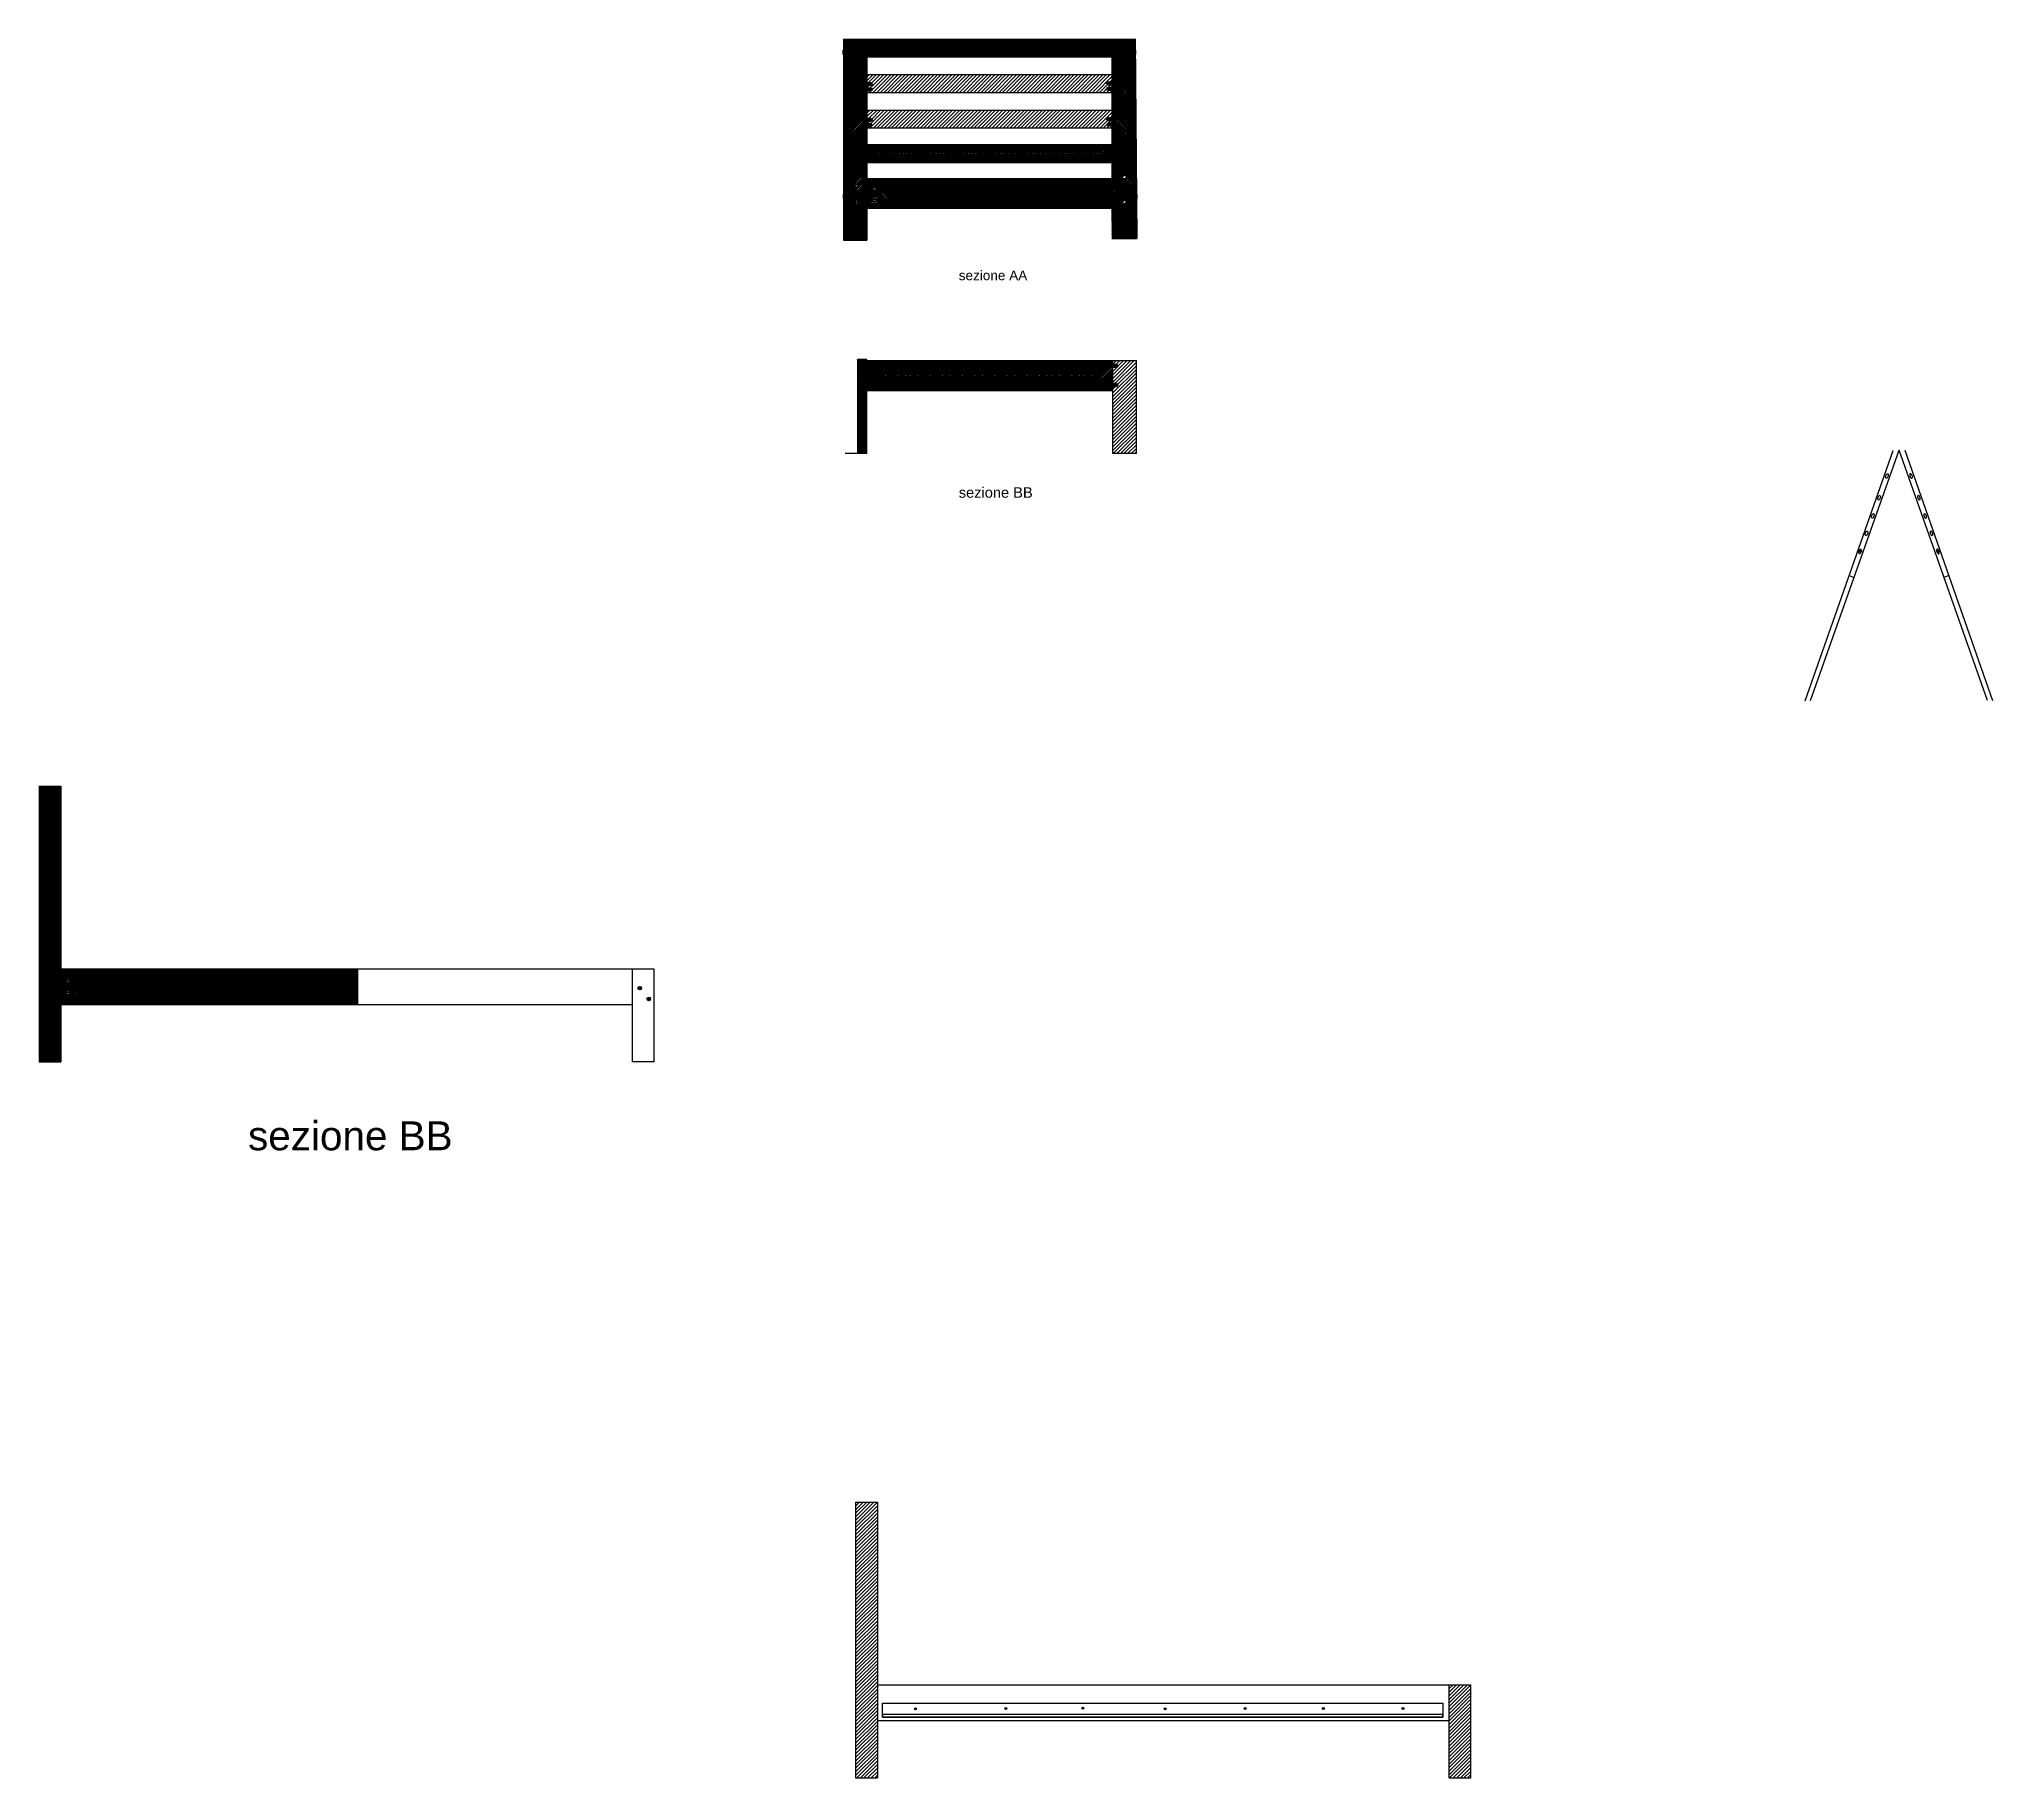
# Model space of a CAD drawing. Header units: centimetres. Extents: x -1245 to 705, y -309 to 797.
# Drawn here: x 32 to 705, y -195 to 404 of the extents above; entities that cross this region are included whole.
import ezdxf

# ---------------------------------------------------------------- set-up
doc = ezdxf.new("R2010")
doc.units = ezdxf.units.CM
doc.header["$MEASUREMENT"] = 0
for name, color, linetype in [('filatura', 8, 'Continuous'), ('particolari', 7, 'Continuous'), ('struttura', 7, 'Continuous'), ('viti e cerniere', 3, 'Continuous')]:
    doc.layers.add(name, color=color, linetype=linetype)
doc.styles.get("Standard").update_dxf_attribs({"font": 'Arial.ttf'})
pattern_1 = [(45, (-222.2533, 177.1356), (-0.6187184, 0.6187184), [])]
pattern_2 = [(45, (-29.2309, 40.1086), (-0.6187184, 0.6187184), [])]

msp = doc.modelspace()

# ---------------------------------------------------------------- texts
at = {"layer": 'struttura', "color": 5}
for s, height, p in [('sezione AA', 3.339, (348.7, 321.04)), ('sezione BB', 3.605, (348.7, 246.1)), ('sezione BB', 9.973, (103.92, 21.28))]:
    msp.add_text(s, height=height, dxfattribs=at).set_placement(p)

# ---------------------------------------------------------------- blocks, each defined once
blk = doc.blocks.new('tassello')
at = {"layer": 'viti e cerniere', "linetype": 'ByBlock', "lineweight": 100}
for p, q in [((0, 0.51), (0.21, 0.7)), ((0, 0.51), (0, 0.18)), ((0.21, 0), (0, 0.18)), ((0.21, 0.7), (3.71, 0.7)), ((0.21, 0.7), (0.21, 0)), ((0.21, 0.7), (0.21, 0.52)), ((0.21, 0.52), (0.75, 0.52)), ((0.21, 0.35), (0.9, 0.35)), ((0.9, 0.17), (0.21, 0.17)), ((0.75, 0.52), (3.71, 0.52)), ((0.9, 0.35), (0.9, 0.35)), ((0.9, 0.35), (3.71, 0.35)), ((0.9, 0.17), (3.71, 0.17)), ((3.92, 0.51), (3.71, 0.7)), ((3.71, 0.7), (3.71, 0)), ((3.71, 0), (3.92, 0.18)), ((3.92, 0.51), (3.92, 0.18)), ((3.71, 0), (0.21, 0))]:
    blk.add_line(p, q, dxfattribs=at)

# ---------------------------------------------------------------- hatches: boundary and pattern name
h = msp.add_hatch()
h.set_pattern_fill('ANSI31', color=253, scale=3)
h.paths.add_polyline_path([(317.08, 347), (315.6, 347), (315.6, 347.6), (317.08, 347.6), (317.08, 348.42), (317.08, 348.42), (317.08, 348.55), (315.96, 348.55), (315.96, 348.96), (317.08, 348.96), (317.08, 349.14), (317.08, 352.05), (317.08, 352.05), (317.08, 352.27), (315.96, 352.27), (315.96, 352.68), (317.08, 352.68), (317.08, 352.86), (317.08, 353.79), (315.6, 353.79), (315.6, 354.39), (317.08, 354.39), (317.08, 362.45), (315.6, 362.45), (315.6, 363.05), (317.08, 363.05), (317.08, 364.23), (315.6, 364.23), (315.6, 364.83), (317.08, 364.83), (317.08, 374.17), (315.6, 374.17), (315.6, 374.78), (317.08, 374.78), (317.08, 376), (315.69, 376), (315.69, 376.61), (317.08, 376.61), (317.08, 386.45), (315.66, 386.45), (315.66, 387.06), (317.08, 387.06), (317.08, 388.3), (315.66, 388.3), (315.66, 388.9), (317.08, 388.9), (317.08, 398.86), (315.62, 398.86), (315.62, 399.47), (317.08, 399.47), (317.08, 400.7), (315.62, 400.7), (315.62, 401.3), (317.08, 401.3), (317.08, 404.13), (308.98, 404.13), (308.98, 399.85), (313.25, 399.85), (313.25, 399.3), (308.98, 399.3), (308.98, 350.1), (313.29, 350.1), (313.29, 349.55), (308.98, 349.55), (308.98, 334.89), (317.08, 334.89)])
h.paths.add_polyline_path([(312.72, 347.81, -1), (314.27, 347.81, -1)], flags=16)
h.paths.add_polyline_path([(312.86, 347.81, -1), (314.13, 347.81, -1)], flags=0)
h.paths.add_polyline_path([(313.05, 347.74), (313.05, 347.89), (313.99, 347.89), (313.99, 347.74)], flags=0)
h.paths.add_polyline_path([(312.72, 353.52, -1), (314.27, 353.52, -1)], flags=16)
h.paths.add_polyline_path([(312.86, 353.52, -1), (314.13, 353.52, -1)], flags=0)
h.paths.add_polyline_path([(313.05, 353.45), (313.05, 353.6), (313.99, 353.6), (313.99, 353.45)], flags=0)
h = msp.add_hatch()
h.set_pattern_fill('ANSI31', color=253, scale=3, angle=90)
h.paths.add_polyline_path([(400.05, 353.99), (400.05, 354.6), (401.39, 354.6), (401.39, 356.08), (317.08, 356.08), (317.08, 354.39), (318.62, 354.39), (318.62, 353.79), (317.08, 353.79), (317.08, 352.86), (317.94, 352.86), (318.93, 352.8), (317.12, 352.8), (317.12, 352.63), (317.12, 352.55), (317.12, 352.39), (317.12, 352.86), (318.91, 352.86), (318.99, 352.05), (317.94, 352.05), (317.08, 352.05), (317.08, 349.14), (317.94, 349.14), (318.93, 349.14), (317.12, 349.14), (317.12, 348.91), (317.12, 348.83), (317.12, 348.67), (317.12, 349.14), (320.38, 349.71), (320.64, 347.85), (318.12, 347.85), (317.08, 348.33), (317.08, 347.6), (318.62, 347.6), (318.62, 347), (317.08, 347), (317.08, 345.82), (401.4, 345.82), (401.49, 335.39), (410.03, 335.39), (409.91, 349.55), (405.62, 349.55), (405.62, 350.1), (409.91, 350.1), (409.5, 399.3), (405.19, 399.3), (405.19, 399.85), (409.5, 399.85), (409.46, 404.13), (401.37, 404.13), (401.37, 401.51), (402.81, 401.52), (402.82, 400.92), (401.39, 400.91), (401.4, 399.68), (402.82, 399.68), (402.82, 399.08), (399.8, 399.06), (399.8, 399.67), (401.4, 399.68), (401.39, 400.91), (399.79, 400.9), (399.79, 401.51), (401.37, 401.51), (401.37, 404.13), (394.75, 404.13), (323.69, 404.13), (317.08, 404.13), (317.08, 401.3), (318.65, 401.3), (318.65, 400.7), (317.08, 400.7), (317.08, 399.47), (318.65, 399.47), (318.65, 398.86), (317.08, 398.86), (317.08, 398.01), (401.39, 398.01), (401.39, 389.11), (402.84, 389.12), (402.85, 388.52), (401.39, 388.51), (401.4, 387.27), (402.85, 387.28), (402.85, 386.67), (401.39, 386.66), (401.39, 376.82), (402.87, 376.82), (402.87, 376.22), (401.39, 376.21), (401.39, 374.99), (402.97, 374.99), (402.97, 374.39), (401.39, 374.38), (401.39, 365.04), (403.02, 365.05), (403.02, 364.45), (400, 364.43), (400, 365.04), (401.39, 365.04), (401.39, 367.76), (317.08, 367.76), (317.08, 364.83), (318.62, 364.83), (318.62, 364.23), (317.08, 364.23), (317.08, 363.05), (318.62, 363.05), (318.62, 362.45), (317.08, 362.45), (317.08, 361.64), (401.39, 361.64), (401.39, 354.6), (403.07, 354.61), (403.08, 354.01)])
edge = h.paths.add_edge_path(flags=16)
edge.add_arc((397.95, 347.5), 0.628, 0, 360)
edge = h.paths.add_edge_path(flags=0)
edge.add_arc((397.96, 347.5), 0.533, 0, 360)
h.paths.add_polyline_path([(397.58, 347.6), (398.37, 347.6), (398.37, 347.5), (397.58, 347.5)], flags=0)
h.paths.add_polyline_path([(400.08, 347.81), (403.11, 347.82), (403.11, 347.22), (400.09, 347.2)], flags=16)
h.paths.add_polyline_path([(400.13, 347.63), (400.29, 347.76), (402.92, 347.78), (403.08, 347.65), (403.08, 347.39), (402.92, 347.25), (400.29, 347.24), (400.13, 347.38)], flags=0)
h.paths.add_polyline_path([(400.29, 347.63), (400.81, 347.63), (402.92, 347.64), (402.92, 347.38), (400.69, 347.37), (400.29, 347.37)], flags=0)
h.paths.add_polyline_path([(400.01, 362.65), (400, 363.25), (403.03, 363.27), (403.03, 362.66)], flags=16)
h.paths.add_polyline_path([(400.05, 362.82), (400.05, 363.08), (400.21, 363.21), (402.84, 363.22), (403, 363.09), (403, 362.84), (402.84, 362.7), (400.21, 362.68)], flags=0)
h.paths.add_polyline_path([(400.21, 362.82), (400.21, 363.08), (400.73, 363.08), (402.84, 363.09), (402.84, 362.83), (400.61, 362.82)], flags=0)
edge = h.paths.add_edge_path(flags=16)
edge.add_arc((405.61, 348.04), 0.775, 0, 360)
edge = h.paths.add_edge_path(flags=0)
edge.add_arc((405.61, 348.04), 0.689, 0, 360)
edge = h.paths.add_edge_path(flags=16)
edge.add_arc((405.61, 356.65), 0.775, 0, 360)
edge = h.paths.add_edge_path(flags=0)
edge.add_arc((405.62, 356.65), 0.689, 0, 360)
edge = h.paths.add_edge_path(flags=16)
edge.add_arc((319.64, 352.48), 0.776, 0, 360)
h.paths.add_polyline_path([(320.14, 348.84), (320.14, 348.69), (319.2, 348.69), (319.2, 348.84)], flags=17)
h.paths.add_polyline_path([(320.14, 352.41), (319.2, 352.41), (319.2, 352.56), (320.14, 352.56)], flags=0)
h.paths.add_polyline_path([(320.14, 348.84), (320.14, 348.69), (319.2, 348.69), (319.2, 348.84)], flags=17)
h = msp.add_hatch()
h.set_pattern_fill('ANSI31', color=253, scale=3)
h.paths.add_polyline_path([(313.82, 289.77), (313.93, 289.77), (314.01, 289.57), (314.18, 289.57), (317.08, 289.57), (317.08, 291.3), (315.57, 291.3), (315.57, 291.9), (317.08, 291.9), (317.08, 293.68), (313.82, 293.68)])
h = msp.add_hatch()
h.set_pattern_fill('ANSI31', color=253, scale=3)
h.paths.add_polyline_path([(318.59, 284.57), (317.08, 284.58), (317.08, 283.07), (401.75, 283.07), (401.75, 284.61), (403.27, 284.61), (403.27, 285.21), (401.75, 285.21), (401.75, 291.24), (403.27, 291.24), (403.27, 291.85), (401.75, 291.85), (401.75, 293.34), (317.08, 293.34), (317.08, 291.9), (318.6, 291.9), (318.6, 291.3), (317.08, 291.3), (317.08, 289.57), (318.93, 289.57), (318.93, 288.9), (317.08, 288.9), (317.08, 286.9), (318.93, 286.9), (318.93, 286.23), (317.08, 286.23), (317.08, 285.18), (318.59, 285.18)])
h = msp.add_hatch()
h.set_pattern_fill('ANSI31', color=253, scale=3)
h.paths.add_polyline_path([(314.01, 286.9), (317.08, 286.9), (317.08, 288.9), (314.01, 288.9), (313.95, 288.71), (313.82, 288.71), (313.82, 287.1), (313.93, 287.1)])
h.paths.add_polyline_path([(317.08, 286.23), (314.01, 286.23), (313.95, 286.04), (313.82, 286.04), (313.82, 261.34), (317.08, 261.34), (317.08, 284.58), (315.57, 284.58), (315.57, 285.18), (317.08, 285.18)])
h.paths.add_polyline_path([(317.07, 286.78), (317.08, 286.69), (317.08, 286.78)])
h = msp.add_hatch()
h.set_pattern_fill('ANSI31', color=253, scale=3)
h.paths.add_polyline_path([(39.44, 79.48), (39.44, 79.48), (39.44, 79.6), (38.31, 79.6), (38.31, 80.01), (39.44, 80.01), (39.44, 80.19), (39.44, 80.84), (37.98, 80.84), (37.98, 81.45), (39.44, 81.45), (39.44, 146.73), (31.95, 146.73), (31.95, 83.8), (31.95, 51.73), (39.44, 51.73), (39.44, 73.93), (37.98, 73.93), (37.98, 74.54), (39.44, 74.54), (39.44, 75.44), (38.31, 75.44), (38.31, 75.85), (39.44, 75.85)])
h = msp.add_hatch()
h.set_pattern_fill('ANSI31', color=253, scale=3, angle=90)
edge = h.paths.add_edge_path(flags=16)
edge.add_arc((42, 75.65), 0.776, 0, 360)
h.paths.add_polyline_path([(42.49, 75.58), (41.55, 75.58), (41.55, 75.73), (42.49, 75.73)], flags=0)
edge = h.paths.add_edge_path(flags=16)
edge.add_arc((42, 79.82), 0.776, 0, 360)
h.paths.add_polyline_path([(42.49, 79.75), (41.55, 79.75), (41.55, 79.89), (42.49, 79.89)], flags=0)
edge = h.paths.add_edge_path(flags=16)
edge.add_arc((42, 79.82), 0.776, 164.0939, 177.28546)
edge.add_line((41.22, 79.85), (39.56, 79.85))
edge.add_arc((38.88, 79.8), 0.685, 4.1522, 19.21065)
edge.add_line((39.52, 80.03), (41.25, 80.03))
edge = h.paths.add_edge_path(flags=16)
edge.add_arc((42, 75.65), 0.776, 164.0939, 177.28546)
edge.add_line((41.22, 75.69), (39.56, 75.69))
edge.add_arc((38.88, 75.64), 0.685, 4.1522, 19.21065)
edge.add_line((39.52, 75.86), (41.25, 75.86))
edge = h.paths.add_edge_path(flags=17)
edge.add_arc((38.88, 75.64), 0.685, 353.1169, 364.1522)
edge.add_line((39.56, 75.69), (41.22, 75.69))
edge.add_arc((42, 75.65), 0.776, 177.28546, 187.03443)
edge.add_line((41.23, 75.56), (39.56, 75.56))
edge = h.paths.add_edge_path()
edge.add_line((40.29, 76.03), (41.32, 76.03))
edge.add_arc((42, 75.65), 0.776, 151.02144, 164.0939)
edge.add_line((41.25, 75.86), (39.52, 75.86))
edge.add_arc((38.88, 75.64), 0.685, -6.8831, 19.21065, ccw=False)
edge.add_line((39.56, 75.56), (41.23, 75.56))
edge.add_arc((42, 75.65), 0.776, 187.03443, 199.52368)
edge.add_line((41.27, 75.39), (41.34, 75.22))
edge.add_line((41.34, 75.22), (40.29, 75.22))
edge.add_line((40.29, 75.22), (39.44, 75.22))
edge.add_line((39.44, 75.22), (39.44, 74.54))
edge.add_line((39.44, 74.54), (41, 74.54))
edge.add_line((41, 74.54), (41, 73.93))
edge.add_line((41, 73.93), (39.44, 73.93))
edge.add_line((39.44, 73.93), (39.44, 71.53))
edge.add_line((39.44, 71.53), (141.64, 71.53))
edge.add_line((141.64, 71.53), (141.64, 83.73))
edge.add_line((141.64, 83.73), (39.44, 83.73))
edge.add_line((39.44, 83.73), (39.44, 81.45))
edge.add_line((39.44, 81.45), (41.01, 81.45))
edge.add_line((41.01, 81.45), (41.01, 80.84))
edge.add_line((41.01, 80.84), (39.44, 80.84))
edge.add_line((39.44, 80.84), (39.44, 80.19))
edge.add_line((39.44, 80.19), (40.29, 80.19))
edge.add_line((40.29, 80.19), (41.29, 80.13))
edge.add_arc((42, 79.82), 0.776, 155.99222, 164.0939)
edge.add_line((41.25, 80.03), (39.52, 80.03))
edge.add_arc((38.88, 79.8), 0.685, 4.1522, 19.21065, ccw=False)
edge.add_line((39.56, 79.85), (41.22, 79.85))
edge.add_arc((42, 79.82), 0.776, 177.28546, 199.52368)
edge.add_line((41.27, 79.56), (41.34, 79.38))
edge.add_line((41.34, 79.38), (40.29, 79.38))
edge.add_line((40.29, 79.38), (39.44, 79.38))
edge.add_line((39.44, 79.38), (39.44, 76.03))
edge.add_line((39.44, 76.03), (40.29, 76.03))
h = msp.add_hatch()
h.set_pattern_fill('ANSI31', color=253, scale=3, angle=90)
h.paths.add_polyline_path([(41.36, 79.82, -1), (42.64, 79.82, -1)], flags=16)
h.paths.add_polyline_path([(42.49, 79.75), (41.55, 79.75), (41.55, 79.89), (42.49, 79.89)], flags=0)
edge = h.paths.add_edge_path()
edge.add_arc((42, 79.82), 0.639, 0, 360)
at = {"layer": 'struttura'}
h = msp.add_hatch(dxfattribs=at)
h.set_pattern_fill('ANSI31', scale=7)
h.set_pattern_definition(pattern_1)
h.paths.add_polyline_path([(399.79, 401.51), (401.37, 401.51), (401.37, 404.13), (394.75, 404.13), (323.69, 404.13), (317.08, 404.13), (317.08, 401.3), (318.65, 401.3), (318.65, 400.7), (317.08, 400.7), (317.08, 399.47), (318.65, 399.47), (318.65, 398.86), (317.08, 398.86), (317.08, 398.01), (401.39, 398.01), (401.39, 399.07), (399.8, 399.06), (399.8, 399.67), (401.4, 399.68), (401.39, 400.91), (399.79, 400.9)])
h = msp.add_hatch(dxfattribs=at)
h.set_pattern_fill('ANSI31', scale=7)
h.set_pattern_definition(pattern_1)
h.paths.add_polyline_path([(409.5, 399.3), (405.19, 399.3), (405.19, 399.85), (409.5, 399.85), (409.46, 404.13), (401.37, 404.13), (401.37, 401.51), (402.81, 401.52), (402.82, 400.92), (401.39, 400.91), (401.4, 399.68), (402.82, 399.68), (402.82, 399.08), (401.39, 399.07), (401.39, 398.01), (401.39, 389.11), (402.84, 389.12), (402.85, 388.52), (401.39, 388.51), (401.4, 387.27), (402.85, 387.28), (402.85, 386.67), (401.39, 386.66), (401.39, 385.77), (401.39, 376.82), (402.87, 376.82), (402.87, 376.22), (401.39, 376.21), (401.39, 374.99), (402.97, 374.99), (402.97, 374.39), (401.39, 374.38), (401.39, 373.54), (401.39, 365.04), (403.02, 365.05), (403.02, 364.45), (401.39, 364.44), (401.39, 363.26), (403.03, 363.27), (403.03, 362.66), (401.39, 362.66), (401.39, 361.64), (401.39, 354.6), (403.07, 354.61), (403.08, 354.01), (401.39, 354), (401.39, 347.81), (403.11, 347.82), (403.11, 347.22), (401.39, 347.21), (401.4, 345.82), (401.49, 335.39), (410.03, 335.39), (409.91, 349.55), (405.62, 349.55), (405.62, 350.1), (409.91, 350.1)])
h = msp.add_hatch(dxfattribs=at)
h.set_pattern_fill('ANSI31', scale=7)
h.set_pattern_definition(pattern_1)
h.paths.add_polyline_path([(401.39, 391.89), (317.08, 391.89), (317.08, 388.9), (318.68, 388.9), (318.68, 388.3), (317.08, 388.3), (317.08, 387.06), (318.68, 387.06), (318.68, 386.45), (317.08, 386.45), (317.08, 385.77), (401.39, 385.77), (401.39, 386.66), (399.83, 386.66), (399.83, 387.26), (401.4, 387.27), (401.39, 388.51), (399.82, 388.5), (399.82, 389.11), (401.39, 389.11)])
h = msp.add_hatch(dxfattribs=at)
h.set_pattern_fill('ANSI31', scale=7)
h.set_pattern_definition(pattern_1)
h.paths.add_polyline_path([(399.85, 376.81), (401.39, 376.82), (401.39, 379.66), (317.08, 379.66), (317.08, 376.61), (318.71, 376.61), (318.71, 376), (317.08, 376), (317.08, 374.78), (318.62, 374.78), (318.62, 374.17), (317.08, 374.17), (317.08, 373.54), (401.39, 373.54), (401.39, 374.38), (399.95, 374.37), (399.95, 374.98), (401.39, 374.99), (401.39, 376.21), (399.85, 376.2)])
h = msp.add_hatch(dxfattribs=at)
h.set_pattern_fill('ANSI31', scale=7)
h.set_pattern_definition(pattern_1)
h.paths.add_polyline_path([(401.39, 364.44), (400, 364.43), (400, 365.04), (401.39, 365.04), (401.39, 367.76), (317.08, 367.76), (317.08, 364.83), (318.62, 364.83), (318.62, 364.23), (317.08, 364.23), (317.08, 363.05), (318.62, 363.05), (318.62, 362.45), (317.08, 362.45), (317.08, 361.64), (401.39, 361.64), (401.39, 362.66), (400.01, 362.65), (400, 363.25), (401.39, 363.26)])
h = msp.add_hatch(dxfattribs=at)
h.set_pattern_fill('ANSI31', scale=7)
h.set_pattern_definition([(45, (-29.2309, 286.8121), (-0.6187184, 0.6187184), [])])
h.paths.add_polyline_path([(401.75, 261.34), (409.87, 261.3), (409.87, 293.34), (401.75, 293.34), (401.75, 291.85), (403.27, 291.85), (403.27, 291.24), (401.75, 291.24), (401.75, 285.21), (403.27, 285.21), (403.27, 284.61), (401.75, 284.61)])
h = msp.add_hatch(dxfattribs=at)
h.set_pattern_fill('ANSI31', scale=7)
h.set_pattern_definition(pattern_2)
h.paths.add_polyline_path([(320.68, -99.97), (313.19, -99.97), (313.19, -194.97), (320.68, -194.97)])
h = msp.add_hatch(dxfattribs=at)
h.set_pattern_fill('ANSI31', scale=7)
h.set_pattern_definition(pattern_2)
h.paths.add_polyline_path([(525.08, -162.97), (517.59, -162.97), (517.59, -194.97), (525.08, -194.97)])

# ---------------------------------------------------------------- linework, layer by layer
at = {"color": 3}
for p, q in [((317.08, 352.63), (316.01, 352.63)), ((317.08, 352.3), (316.01, 352.3)), ((317.08, 352.63), (317.12, 352.63)), ((317.12, 352.3), (317.08, 352.3)), ((317.12, 352.63), (317.12, 352.8)), ((317.12, 352.8), (318.93, 352.8)), ((317.12, 352.3), (317.12, 352.14)), ((317.12, 352.14), (318.95, 352.14)), ((318.91, 352.22), (317.16, 352.22)), ((318.9, 352.69), (317.17, 352.69)), ((317.08, 348.91), (316.01, 348.91)), ((317.08, 348.58), (316.01, 348.58)), ((317.08, 348.91), (317.12, 348.91)), ((317.12, 348.58), (317.08, 348.58)), ((317.12, 348.91), (317.12, 349.08)), ((317.12, 349.08), (318.93, 349.08)), ((317.12, 348.58), (317.12, 348.42)), ((317.12, 348.42), (318.95, 348.42)), ((318.91, 348.5), (317.16, 348.5)), ((318.9, 348.97), (317.17, 348.97)), ((313.92, 288.8), (313.92, 289.7)), ((314.02, 289.05), (313.92, 288.8)), ((313.92, 286.13), (313.92, 287.03)), ((314.02, 286.38), (313.92, 286.13)), ((314.36, 289.05), (314.59, 289.05)), ((314.36, 286.38), (314.59, 286.38)), ((314.87, 289.05), (314.64, 289.05)), ((314.87, 286.38), (314.64, 286.38)), ((315.14, 289.05), (314.92, 289.05)), ((315.14, 286.39), (314.92, 286.38)), ((315.42, 289.05), (315.19, 289.05)), ((315.42, 286.38), (315.19, 286.39)), ((315.7, 289.05), (315.47, 289.05)), ((315.7, 286.38), (315.47, 286.38)), ((315.98, 289.05), (315.75, 289.05)), ((315.98, 286.38), (315.75, 286.38)), ((316.26, 289.05), (316.03, 289.05)), ((316.26, 286.38), (316.03, 286.38)), ((316.53, 289.05), (316.31, 289.05)), ((316.53, 286.38), (316.31, 286.38)), ((316.81, 289.05), (316.58, 289.05)), ((316.81, 286.38), (316.58, 286.38)), ((317.09, 289.05), (316.86, 289.05)), ((317.09, 286.38), (316.86, 286.38)), ((317.38, 289.05), (317.14, 289.05)), ((317.38, 286.38), (317.14, 286.38)), ((317.64, 289.05), (317.43, 289.05)), ((317.64, 286.39), (317.43, 286.38)), ((317.91, 289.05), (317.69, 289.05)), ((317.91, 286.39), (317.69, 286.39)), ((318.19, 289.05), (317.96, 289.05)), ((318.19, 286.38), (317.96, 286.39)), ((318.47, 289.05), (318.24, 289.05)), ((318.47, 286.39), (318.24, 286.38)), ((318.74, 289.05), (318.52, 289.05)), ((318.74, 286.39), (318.52, 286.39)), ((39.43, 79.97), (38.36, 79.97)), ((39.43, 79.64), (38.36, 79.64)), ((39.43, 75.8), (38.36, 75.8)), ((39.43, 75.47), (38.36, 75.47)), ((39.43, 79.97), (39.48, 79.97)), ((39.48, 79.64), (39.43, 79.64)), ((39.43, 75.8), (39.48, 75.8)), ((39.48, 75.47), (39.43, 75.47)), ((39.48, 79.97), (39.48, 80.13)), ((39.48, 80.13), (41.29, 80.13)), ((39.48, 79.64), (39.48, 79.48)), ((39.48, 79.48), (41.3, 79.48)), ((39.48, 75.8), (39.48, 75.97)), ((39.48, 75.97), (41.29, 75.97)), ((39.48, 75.47), (39.48, 75.31)), ((39.48, 75.31), (41.3, 75.31)), ((41.25, 80.03), (39.52, 80.03)), ((41.27, 79.56), (39.52, 79.56)), ((41.25, 75.86), (39.52, 75.86)), ((41.27, 75.39), (39.52, 75.39))]:
    msp.add_line(p, q, dxfattribs=at)
at = {"color": 1}
for p, q in [((317.08, 293.68), (313.82, 293.68)), ((313.82, 293.68), (313.82, 293.34)), ((313.82, 293.34), (313.82, 289.7)), ((317.08, 293.34), (317.08, 293.68)), ((313.82, 288.8), (313.82, 261.34))]:
    msp.add_line(p, q, dxfattribs=at)
msp.add_line((141.64, 83.73), (141.64, 71.53))
at = {"color": 3}
for points in [[(317.2, 352.39), (318.87, 352.39)], [(318.87, 352.52), (317.21, 352.52)], [(317.2, 348.67), (318.87, 348.67)], [(318.87, 348.8), (317.21, 348.8)], [(313.92, 289.7), (314.02, 289.45), (314.24, 289.44), (314.24, 289.55), (314.29, 289.45), (314.36, 289.05), (314.36, 288.95), (314.31, 289.05), (314.24, 289.44)], [(314.31, 289.05), (314.02, 289.05), (314.02, 289.45)], [(314.3, 289.45), (314.3, 289.45), (314.52, 289.45), (314.52, 289.55), (314.57, 289.45), (314.64, 289.05), (314.64, 288.95), (314.59, 289.05), (314.52, 289.45)], [(314.57, 289.45), (314.57, 289.45), (314.8, 289.45), (314.8, 289.55), (314.85, 289.45), (314.92, 289.05), (314.92, 288.95), (314.87, 289.05), (314.8, 289.45)], [(314.85, 289.45), (314.85, 289.45), (315.07, 289.45), (315.07, 289.55), (315.12, 289.45), (315.19, 289.05), (315.19, 288.95), (315.14, 289.05), (315.07, 289.45)], [(315.12, 289.45), (315.12, 289.45), (315.35, 289.45), (315.35, 289.55), (315.4, 289.45), (315.47, 289.05), (315.47, 288.95), (315.42, 289.05), (315.35, 289.45)], [(315.4, 289.45), (315.4, 289.45), (315.63, 289.45), (315.63, 289.55), (315.68, 289.45), (315.75, 289.05), (315.75, 288.95), (315.7, 289.05), (315.63, 289.45)], [(315.68, 289.45), (315.68, 289.45), (315.91, 289.44), (315.91, 289.55), (315.96, 289.45), (316.03, 289.05), (316.03, 288.95), (315.98, 289.05), (315.91, 289.44)], [(315.96, 289.45), (315.96, 289.45), (316.18, 289.44), (316.19, 289.55), (316.24, 289.45), (316.31, 289.05), (316.3, 288.95), (316.26, 289.05), (316.18, 289.44)], [(316.24, 289.44), (316.24, 289.44), (316.46, 289.44), (316.46, 289.55), (316.51, 289.45), (316.58, 289.05), (316.58, 288.95), (316.53, 289.05), (316.46, 289.44)], [(316.51, 289.45), (316.51, 289.45), (316.74, 289.45), (316.74, 289.55), (316.79, 289.45), (316.86, 289.05), (316.86, 288.95), (316.81, 289.05), (316.74, 289.45)], [(316.79, 289.45), (316.79, 289.45), (317.02, 289.44), (317.02, 289.55), (317.07, 289.45), (317.14, 289.05), (317.13, 288.95), (317.09, 289.05), (317.02, 289.44)], [(317.07, 289.45), (317.07, 289.45), (317.3, 289.44), (317.31, 289.55), (317.35, 289.45), (317.43, 289.05), (317.42, 288.95), (317.38, 289.05), (317.3, 289.44)], [(317.35, 289.45), (317.35, 289.45), (317.57, 289.45), (317.57, 289.55), (317.62, 289.45), (317.69, 289.05), (317.68, 288.95), (317.64, 289.05), (317.57, 289.45)], [(317.62, 289.45), (317.62, 289.45), (317.84, 289.45), (317.84, 289.55), (317.89, 289.45), (317.96, 289.05), (317.96, 288.95), (317.91, 289.05), (317.84, 289.45)], [(317.89, 289.45), (317.89, 289.45), (318.12, 289.45), (318.12, 289.55), (318.17, 289.45), (318.24, 289.05), (318.24, 288.95), (318.19, 289.05), (318.12, 289.45)], [(318.17, 289.45), (318.17, 289.45), (318.4, 289.45), (318.4, 289.55), (318.45, 289.45), (318.52, 289.05), (318.52, 288.95), (318.47, 289.05), (318.4, 289.45)], [(318.45, 289.45), (318.45, 289.45), (318.67, 289.45), (318.68, 289.55), (318.72, 289.45), (318.8, 289.05), (318.79, 288.95), (318.74, 289.05), (318.67, 289.45)], [(313.92, 287.03), (314.02, 286.78), (314.24, 286.78), (314.24, 286.88), (314.29, 286.78), (314.36, 286.38), (314.36, 286.28), (314.31, 286.38), (314.24, 286.78)], [(314.31, 286.38), (314.02, 286.38), (314.02, 286.78)], [(314.3, 286.78), (314.3, 286.78), (314.52, 286.78), (314.52, 286.88), (314.57, 286.78), (314.64, 286.38), (314.64, 286.28), (314.59, 286.38), (314.52, 286.78)], [(314.57, 286.78), (314.57, 286.78), (314.8, 286.78), (314.8, 286.88), (314.85, 286.78), (314.92, 286.38), (314.92, 286.28), (314.87, 286.38), (314.8, 286.78)], [(314.85, 286.78), (314.85, 286.78), (315.07, 286.78), (315.07, 286.89), (315.12, 286.79), (315.19, 286.39), (315.19, 286.29), (315.14, 286.39), (315.07, 286.78)], [(315.12, 286.78), (315.12, 286.78), (315.35, 286.78), (315.35, 286.88), (315.4, 286.78), (315.47, 286.38), (315.47, 286.28), (315.42, 286.38), (315.35, 286.78)], [(315.4, 286.78), (315.4, 286.78), (315.63, 286.78), (315.63, 286.88), (315.68, 286.78), (315.75, 286.38), (315.75, 286.28), (315.7, 286.38), (315.63, 286.78)], [(315.68, 286.78), (315.68, 286.78), (315.91, 286.78), (315.91, 286.88), (315.96, 286.78), (316.03, 286.38), (316.03, 286.28), (315.98, 286.38), (315.91, 286.78)], [(315.96, 286.78), (315.96, 286.78), (316.18, 286.78), (316.19, 286.88), (316.24, 286.78), (316.31, 286.38), (316.3, 286.28), (316.26, 286.38), (316.18, 286.78)], [(316.24, 286.78), (316.24, 286.78), (316.46, 286.78), (316.46, 286.88), (316.51, 286.78), (316.58, 286.38), (316.58, 286.28), (316.53, 286.38), (316.46, 286.78)], [(316.51, 286.78), (316.51, 286.78), (316.74, 286.78), (316.74, 286.88), (316.79, 286.78), (316.86, 286.38), (316.86, 286.28), (316.81, 286.38), (316.74, 286.78)], [(316.79, 286.78), (316.79, 286.78), (317.02, 286.78), (317.02, 286.88), (317.07, 286.78), (317.14, 286.38), (317.13, 286.28), (317.09, 286.38), (317.02, 286.78)], [(317.07, 286.78), (317.07, 286.78), (317.3, 286.78), (317.31, 286.88), (317.35, 286.78), (317.43, 286.38), (317.42, 286.28), (317.38, 286.38), (317.3, 286.78)], [(317.35, 286.78), (317.35, 286.78), (317.57, 286.78), (317.57, 286.89), (317.62, 286.79), (317.69, 286.39), (317.68, 286.29), (317.64, 286.39), (317.57, 286.78)], [(317.62, 286.79), (317.62, 286.79), (317.84, 286.78), (317.84, 286.89), (317.89, 286.79), (317.96, 286.39), (317.96, 286.29), (317.91, 286.39), (317.84, 286.78)], [(317.89, 286.79), (317.89, 286.79), (318.12, 286.78), (318.12, 286.88), (318.17, 286.78), (318.24, 286.38), (318.24, 286.28), (318.19, 286.38), (318.12, 286.78)], [(318.17, 286.78), (318.17, 286.78), (318.4, 286.78), (318.4, 286.89), (318.45, 286.79), (318.52, 286.39), (318.52, 286.29), (318.47, 286.39), (318.4, 286.78)], [(318.45, 286.79), (318.45, 286.79), (318.67, 286.78), (318.68, 286.89), (318.72, 286.79), (318.8, 286.39), (318.79, 286.29), (318.74, 286.39), (318.67, 286.78)], [(41.22, 79.85), (39.56, 79.85)], [(39.56, 79.72), (41.23, 79.72)], [(41.22, 75.69), (39.56, 75.69)], [(39.56, 75.56), (41.23, 75.56)]]:
    msp.add_lwpolyline(points, dxfattribs=at)
at = {"color": 1}
for points in [[(313.82, 289.77), (313.93, 289.77), (314.01, 289.57), (314.18, 289.57), (318.93, 289.57), (318.93, 289.27)], [(318.93, 289.27), (318.93, 288.9), (314.01, 288.9), (313.95, 288.71), (313.82, 288.71)], [(313.82, 287.1), (313.93, 287.1), (314.01, 286.9), (314.18, 286.9), (318.93, 286.9), (318.93, 286.61)], [(318.93, 286.61), (318.93, 286.23), (314.01, 286.23), (313.95, 286.04), (313.82, 286.04)]]:
    msp.add_lwpolyline(points, dxfattribs=at)
at = {"color": 3}
for points in [[(313.92, 289.7, 1), (313.82, 289.7), (313.82, 288.8, 1), (313.92, 288.8, -0.542089)], [(318.72, 289.45), (318.8, 289.45, -0.340705), (318.86, 289.4), (318.87, 289.12, -0.431945), (318.8, 289.05, -0.986389)], [(313.92, 287.03, 1), (313.82, 287.03), (313.82, 286.13, 1), (313.92, 286.13, -0.542089)], [(318.72, 286.79), (318.8, 286.79, -0.340705), (318.86, 286.73), (318.87, 286.46, -0.431945), (318.8, 286.39, -0.986389)]]:
    msp.add_lwpolyline(points, format="xyb", dxfattribs=at)
for points in [[(238.74, 77.31), (238.63, 77.14), (238.72, 76.95), (238.93, 76.94), (239.04, 77.11), (238.95, 77.3)], [(241.85, 73.61), (241.73, 73.43), (241.82, 73.25), (242.03, 73.23), (242.15, 73.4), (242.06, 73.59)]]:
    msp.add_lwpolyline(points, close=True, dxfattribs=at)
for centre in [(316.52, 352.47), (316.52, 348.75), (38.88, 79.8), (38.88, 75.64)]:
    msp.add_arc(centre, 0.685, 331.35532, 28.64468, dxfattribs=at)
at = {"layer": 'filatura', "color": 3}
for p, q in [((316.01, 352.3), (316.01, 352.63)), ((317.12, 352.55), (317.12, 352.63)), ((317.12, 352.55), (317.12, 352.39)), ((317.12, 352.39), (317.12, 352.3)), ((316.01, 348.58), (316.01, 348.91)), ((317.12, 348.83), (317.12, 348.91)), ((317.12, 348.83), (317.12, 348.67)), ((317.12, 348.67), (317.12, 348.58)), ((38.36, 79.64), (38.36, 79.97)), ((38.36, 75.47), (38.36, 75.8)), ((39.48, 79.89), (39.48, 79.97)), ((39.48, 79.89), (39.48, 79.72)), ((39.48, 79.72), (39.48, 79.64)), ((39.48, 75.72), (39.48, 75.8)), ((39.48, 75.72), (39.48, 75.56)), ((39.48, 75.56), (39.48, 75.47))]:
    msp.add_line(p, q, dxfattribs=at)
at = {"layer": 'particolari', "color": 1}
for p, q in [((315.96, 352.68), (317.08, 352.68)), ((315.96, 352.27), (317.08, 352.27)), ((317.08, 352.86), (317.08, 352.68)), ((317.08, 352.27), (317.08, 352.05)), ((315.96, 348.96), (317.08, 348.96)), ((315.96, 348.55), (317.08, 348.55)), ((317.08, 349.14), (317.08, 348.96)), ((317.08, 348.55), (317.08, 348.33)), ((38.31, 80.01), (39.44, 80.01)), ((38.31, 79.6), (39.44, 79.6)), ((38.31, 75.85), (39.44, 75.85)), ((38.31, 75.44), (39.44, 75.44)), ((39.44, 80.19), (39.44, 80.01)), ((39.44, 79.6), (39.44, 79.38)), ((39.44, 76.03), (39.44, 75.85)), ((39.44, 75.44), (39.44, 75.22))]:
    msp.add_line(p, q, dxfattribs=at)
at = {"layer": 'particolari', "color": 3}
for p, q in [((316.01, 352.63), (316.12, 352.3)), ((316.08, 352.63), (316.19, 352.3)), ((316.15, 352.63), (316.26, 352.3)), ((316.22, 352.63), (316.33, 352.3)), ((316.3, 352.63), (316.41, 352.3)), ((316.37, 352.63), (316.48, 352.3)), ((316.44, 352.63), (316.55, 352.3)), ((316.51, 352.63), (316.62, 352.3)), ((316.58, 352.63), (316.69, 352.3)), ((316.65, 352.63), (316.76, 352.3)), ((316.73, 352.63), (316.84, 352.3)), ((316.8, 352.63), (316.91, 352.3)), ((316.87, 352.63), (316.98, 352.3)), ((316.94, 352.63), (317.05, 352.3)), ((317.01, 352.63), (317.12, 352.3)), ((316.01, 348.91), (316.12, 348.58)), ((316.08, 348.91), (316.19, 348.58)), ((316.15, 348.91), (316.26, 348.58)), ((316.22, 348.91), (316.33, 348.58)), ((316.3, 348.91), (316.41, 348.58)), ((316.37, 348.91), (316.48, 348.58)), ((316.44, 348.91), (316.55, 348.58)), ((316.51, 348.91), (316.62, 348.58)), ((316.58, 348.91), (316.69, 348.58)), ((316.65, 348.91), (316.76, 348.58)), ((316.73, 348.91), (316.84, 348.58)), ((316.8, 348.91), (316.91, 348.58)), ((316.87, 348.91), (316.98, 348.58)), ((316.94, 348.91), (317.05, 348.58)), ((317.01, 348.91), (317.12, 348.58)), ((659.02, 227.68), (659.06, 227.73)), ((659.1, 227.61), (659.02, 227.68)), ((659.04, 227.53), (659.1, 227.61)), ((659.09, 227.49), (659.04, 227.53)), ((659.06, 227.73), (659.14, 227.65)), ((659.15, 227.56), (659.09, 227.49)), ((659.14, 227.65), (659.21, 227.73)), ((659.22, 227.51), (659.15, 227.56)), ((659.26, 227.69), (659.19, 227.61)), ((659.19, 227.61), (659.26, 227.55)), ((659.21, 227.73), (659.26, 227.69)), ((659.26, 227.55), (659.22, 227.51)), ((685.82, 227.66), (685.86, 227.71)), ((685.91, 227.59), (685.82, 227.66)), ((685.84, 227.51), (685.91, 227.59)), ((685.89, 227.47), (685.84, 227.51)), ((685.86, 227.71), (685.95, 227.63)), ((685.96, 227.55), (685.89, 227.47)), ((685.95, 227.63), (686.02, 227.71)), ((686.02, 227.49), (685.96, 227.55)), ((686.06, 227.67), (686, 227.59)), ((686, 227.59), (686.06, 227.53)), ((686.02, 227.71), (686.06, 227.67)), ((686.06, 227.53), (686.02, 227.49)), ((38.36, 79.97), (38.47, 79.64)), ((38.36, 75.8), (38.47, 75.47)), ((38.43, 79.97), (38.54, 79.64)), ((38.43, 75.8), (38.54, 75.47)), ((38.51, 79.97), (38.62, 79.64)), ((38.51, 75.8), (38.62, 75.47)), ((38.58, 79.97), (38.69, 79.64)), ((38.58, 75.8), (38.69, 75.47)), ((38.65, 79.97), (38.76, 79.64)), ((38.65, 75.8), (38.76, 75.47)), ((38.72, 79.97), (38.83, 79.64)), ((38.72, 75.8), (38.83, 75.47)), ((38.79, 79.97), (38.9, 79.64)), ((38.79, 75.8), (38.9, 75.47)), ((38.86, 79.97), (38.97, 79.64)), ((38.86, 75.8), (38.97, 75.47)), ((38.94, 79.97), (39.05, 79.64)), ((38.94, 75.8), (39.05, 75.47)), ((39.01, 79.97), (39.12, 79.64)), ((39.01, 75.8), (39.12, 75.47)), ((39.08, 79.97), (39.19, 79.64)), ((39.08, 75.8), (39.19, 75.47)), ((39.15, 79.97), (39.26, 79.64)), ((39.15, 75.8), (39.26, 75.47)), ((39.22, 79.97), (39.33, 79.64)), ((39.22, 75.8), (39.33, 75.47)), ((39.29, 79.97), (39.41, 79.64)), ((39.29, 75.8), (39.41, 75.47)), ((39.37, 79.97), (39.48, 79.64)), ((39.37, 75.8), (39.48, 75.47)), ((333.71, -171.11), (333.75, -171.06)), ((333.79, -171.18), (333.71, -171.11)), ((333.73, -171.26), (333.79, -171.18)), ((333.78, -171.3), (333.73, -171.26)), ((333.75, -171.06), (333.84, -171.13)), ((333.84, -171.22), (333.78, -171.3)), ((333.84, -171.13), (333.9, -171.06)), ((333.91, -171.28), (333.84, -171.22)), ((333.95, -171.1), (333.88, -171.18)), ((333.88, -171.18), (333.95, -171.23)), ((333.9, -171.06), (333.95, -171.1)), ((333.95, -171.23), (333.91, -171.28)), ((364.81, -171.02), (364.85, -170.97)), ((364.9, -171.1), (364.81, -171.02)), ((364.83, -171.17), (364.9, -171.1)), ((364.88, -171.22), (364.83, -171.17)), ((364.85, -170.97), (364.94, -171.05)), ((364.94, -171.14), (364.88, -171.22)), ((364.94, -171.05), (365, -170.97)), ((365.01, -171.2), (364.94, -171.14)), ((365.05, -171.01), (364.98, -171.09)), ((364.98, -171.09), (365.05, -171.15)), ((365, -170.97), (365.05, -171.01)), ((365.05, -171.15), (365.01, -171.2)), ((391.32, -170.92), (391.36, -170.87)), ((391.41, -170.99), (391.32, -170.92)), ((391.34, -171.07), (391.41, -170.99)), ((391.39, -171.11), (391.34, -171.07)), ((391.36, -170.87), (391.45, -170.94)), ((391.45, -171.03), (391.39, -171.11)), ((391.45, -170.94), (391.51, -170.87)), ((391.52, -171.09), (391.45, -171.03)), ((391.56, -170.91), (391.5, -170.98)), ((391.5, -170.98), (391.56, -171.04)), ((391.51, -170.87), (391.56, -170.91)), ((391.56, -171.04), (391.52, -171.09)), ((419.64, -171.12), (419.68, -171.08)), ((419.73, -171.2), (419.64, -171.12)), ((419.66, -171.28), (419.73, -171.2)), ((419.71, -171.32), (419.66, -171.28)), ((419.68, -171.08), (419.77, -171.15)), ((419.77, -171.24), (419.71, -171.32)), ((419.77, -171.15), (419.83, -171.07)), ((419.84, -171.3), (419.77, -171.24)), ((419.88, -171.11), (419.81, -171.19)), ((419.81, -171.19), (419.88, -171.25)), ((419.83, -171.07), (419.88, -171.11)), ((419.88, -171.25), (419.84, -171.3)), ((447.21, -171.01), (447.25, -170.97)), ((447.29, -171.09), (447.21, -171.01)), ((447.23, -171.17), (447.29, -171.09)), ((447.27, -171.21), (447.23, -171.17)), ((447.25, -170.97), (447.33, -171.04)), ((447.34, -171.13), (447.27, -171.21)), ((447.33, -171.04), (447.4, -170.96)), ((447.41, -171.19), (447.34, -171.13)), ((447.45, -171), (447.38, -171.08)), ((447.38, -171.08), (447.45, -171.14)), ((447.4, -170.96), (447.45, -171)), ((447.45, -171.14), (447.41, -171.19)), ((474.14, -171.01), (474.19, -170.96)), ((474.23, -171.09), (474.14, -171.01)), ((474.17, -171.16), (474.23, -171.09)), ((474.21, -171.21), (474.17, -171.16)), ((474.19, -170.96), (474.27, -171.04)), ((474.28, -171.13), (474.21, -171.21)), ((474.27, -171.04), (474.34, -170.96)), ((474.35, -171.19), (474.28, -171.13)), ((474.39, -171), (474.32, -171.08)), ((474.32, -171.08), (474.39, -171.14)), ((474.34, -170.96), (474.39, -171)), ((474.39, -171.14), (474.35, -171.19)), ((501.58, -171.01), (501.62, -170.96)), ((501.67, -171.09), (501.58, -171.01)), ((501.6, -171.16), (501.67, -171.09)), ((501.65, -171.21), (501.6, -171.16)), ((501.62, -170.96), (501.71, -171.04)), ((501.71, -171.13), (501.65, -171.21)), ((501.71, -171.04), (501.77, -170.96)), ((501.78, -171.19), (501.71, -171.13)), ((501.82, -171), (501.75, -171.08)), ((501.75, -171.08), (501.82, -171.14)), ((501.77, -170.96), (501.82, -171)), ((501.82, -171.14), (501.78, -171.19))]:
    msp.add_line(p, q, dxfattribs=at)
for points in [[(313.05, 353.6), (313.99, 353.6), (313.99, 353.45), (313.05, 353.45)], [(319.2, 352.56), (320.14, 352.56), (320.14, 352.41), (319.2, 352.41)], [(313.05, 347.89), (313.99, 347.89), (313.99, 347.74), (313.05, 347.74)], [(319.2, 348.84), (320.14, 348.84), (320.14, 348.69), (319.2, 348.69)], [(41.55, 79.89), (42.49, 79.89), (42.49, 79.75), (41.55, 79.75)], [(41.55, 75.73), (42.49, 75.73), (42.49, 75.58), (41.55, 75.58)]]:
    msp.add_lwpolyline(points, close=True, dxfattribs=at)
at = {"layer": 'particolari', "color": 1}
for points in [[(315.96, 352.27), (315.96, 352.68)], [(317.08, 352.86), (317.94, 352.86)], [(317.94, 352.05), (317.08, 352.05)], [(318.96, 352.86), (317.94, 352.86)], [(317.94, 352.05), (319, 352.05)], [(315.96, 348.55), (315.96, 348.96)], [(317.08, 349.14), (317.94, 349.14)], [(317.94, 348.33), (317.08, 348.33)], [(318.97, 349.14), (317.94, 349.14)], [(317.94, 348.33), (319, 348.33)], [(38.31, 79.6), (38.31, 80.01)], [(38.31, 75.44), (38.31, 75.85)], [(39.44, 80.19), (40.29, 80.19)], [(40.29, 79.38), (39.44, 79.38)], [(39.44, 76.03), (40.29, 76.03)], [(40.29, 75.22), (39.44, 75.22)], [(41.35, 80.19), (40.29, 80.19)], [(40.29, 79.38), (41.39, 79.38)], [(41.34, 76.03), (40.29, 76.03)], [(40.29, 75.22), (41.38, 75.22)]]:
    msp.add_lwpolyline(points, dxfattribs=at)
for centre in [(313.5, 353.52), (319.64, 352.48), (313.5, 347.81), (319.64, 348.76), (42, 79.82), (42, 75.65)]:
    msp.add_circle(centre, 0.776, dxfattribs=at)
at = {"layer": 'particolari', "color": 3}
for centre, radius in [((313.5, 353.52), 0.639), ((319.64, 352.48), 0.639), ((313.5, 347.81), 0.639), ((319.64, 348.76), 0.639), ((659.14, 227.64), 0.341), ((685.94, 227.62), 0.341), ((42, 79.82), 0.639), ((42, 75.65), 0.639), ((333.83, -171.15), 0.341), ((364.93, -171.07), 0.341), ((391.44, -170.96), 0.341), ((419.76, -171.17), 0.341), ((447.33, -171.06), 0.341), ((474.27, -171.06), 0.341), ((501.7, -171.06), 0.341)]:
    msp.add_circle(centre, radius, dxfattribs=at)
at = {"layer": 'struttura', "color": 1}
for p, q in [((308.98, 404.13), (308.98, 334.89)), ((317.08, 362.45), (317.08, 354.39)), ((308.98, 350.1), (313.29, 350.1)), ((313.29, 350.1), (313.29, 349.55)), ((317.08, 356.08), (401.4, 356.08)), ((317.08, 353.79), (317.08, 352.86)), ((317.08, 352.05), (317.08, 349.14)), ((313.29, 349.55), (308.98, 349.55)), ((317.08, 348.33), (317.08, 347.6)), ((317.08, 347), (317.08, 334.89)), ((317.08, 345.82), (401.4, 345.82)), ((308.98, 334.89), (317.08, 334.89)), ((317.08, 293.34), (409.87, 293.34)), ((317.08, 291.9), (317.08, 293.34)), ((317.08, 289.57), (317.08, 291.3)), ((317.08, 286.9), (317.08, 288.9)), ((317.08, 285.18), (317.08, 286.23)), ((317.08, 261.34), (317.08, 284.58)), ((317.08, 283.07), (401.75, 283.07)), ((317.08, 261.34), (309.59, 261.34)), ((31.95, 146.73), (31.95, 83.8)), ((39.44, 146.73), (39.44, 81.45)), ((31.95, 83.8), (31.95, 51.73)), ((243.84, 83.73), (39.44, 83.73)), ((39.44, 80.84), (39.44, 80.13)), ((39.44, 79.38), (39.44, 75.85)), ((39.44, 75.44), (39.44, 74.54)), ((39.44, 73.93), (39.44, 51.73)), ((39.44, 71.53), (236.35, 71.53))]:
    msp.add_line(p, q, dxfattribs=at)
at = {"layer": 'struttura'}
for p, q in [((308.98, 404.13), (323.69, 404.13)), ((317.08, 404.13), (317.08, 401.3)), ((323.69, 404.13), (394.75, 404.13)), ((394.75, 404.13), (409.46, 404.13)), ((401.37, 401.51), (401.37, 404.13)), ((409.46, 404.13), (410.03, 335.39)), ((308.94, 399.85), (313.25, 399.85)), ((313.25, 399.3), (308.94, 399.3)), ((313.25, 399.85), (313.25, 399.3)), ((317.08, 400.69), (317.08, 399.47)), ((317.08, 398.86), (317.08, 388.89)), ((317.08, 398.01), (401.4, 398.01)), ((401.39, 400.91), (401.4, 399.68)), ((401.39, 398.86), (401.39, 389.11)), ((409.5, 399.85), (405.19, 399.85)), ((405.19, 399.85), (405.19, 399.3)), ((405.19, 399.3), (409.5, 399.3)), ((317.08, 391.89), (401.4, 391.89)), ((317.08, 388.28), (317.08, 387.06)), ((317.08, 386.45), (317.08, 376.61)), ((317.08, 385.77), (401.4, 385.77)), ((401.39, 388.51), (401.4, 387.27)), ((401.39, 386.66), (401.39, 376.82)), ((317.08, 379.66), (401.4, 379.66)), ((317.08, 376), (317.08, 374.78)), ((317.08, 374.17), (317.08, 364.83)), ((317.08, 373.54), (401.4, 373.54)), ((401.39, 376.21), (401.39, 374.99)), ((401.39, 374.38), (401.39, 364.88)), ((317.08, 367.76), (401.4, 367.76)), ((317.08, 364.23), (317.08, 363.06)), ((401.39, 364.27), (401.39, 363.06)), ((317.08, 361.64), (401.4, 361.64)), ((401.39, 362.45), (401.39, 354.52)), ((401.39, 353.91), (401.39, 347.65)), ((409.93, 350.1), (405.62, 350.1)), ((405.62, 350.1), (405.62, 349.55)), ((401.39, 346.95), (401.49, 335.39)), ((405.62, 349.55), (409.93, 349.55)), ((401.4, 335.39), (410.03, 335.39)), ((317.08, 291.9), (317.08, 293.34)), ((317.08, 289.57), (317.08, 291.3)), ((401.75, 291.85), (401.75, 293.34)), ((401.75, 285.24), (401.75, 291.27)), ((409.87, 261.3), (409.87, 293.34)), ((317.08, 286.9), (317.08, 288.9)), ((317.08, 285.18), (317.08, 286.23)), ((317.08, 261.34), (317.08, 284.58)), ((401.75, 261.34), (401.75, 284.66)), ((642.11, 176.2), (672.54, 262.46)), ((702.98, 176.2), (672.54, 262.46)), ((409.87, 261.3), (401.75, 261.34)), ((640.2, 176.14), (670.48, 262.4)), ((704.88, 176.14), (674.61, 262.4)), ((655.34, 219.27), (657.09, 218.65)), ((689.75, 219.27), (688, 218.65)), ((31.95, 146.73), (39.44, 146.73)), ((236.35, 81.3), (236.35, 83.73)), ((236.35, 74.38), (236.35, 81.3)), ((243.84, 51.73), (243.84, 83.73)), ((236.35, 51.73), (236.35, 74.38)), ((31.95, 51.73), (39.44, 51.73)), ((243.84, 51.73), (236.35, 51.73)), ((313.19, -99.97), (313.19, -194.97)), ((313.19, -99.97), (320.68, -99.97)), ((320.68, -99.97), (320.68, -194.97)), ((525.08, -162.97), (320.68, -162.97)), ((517.59, -194.97), (517.59, -162.97)), ((525.08, -194.97), (525.08, -162.97)), ((320.68, -175.18), (517.59, -175.18)), ((313.19, -194.97), (320.68, -194.97)), ((517.59, -194.97), (525.08, -194.97))]:
    msp.add_line(p, q, dxfattribs=at)
at = {"layer": 'struttura', "color": 3}
for p, q in [((310.55, 399.77), (310.72, 399.37)), ((310.8, 399.77), (310.97, 399.37)), ((311.04, 399.77), (311.21, 399.37)), ((311.29, 399.77), (311.46, 399.37)), ((311.55, 399.77), (311.72, 399.37)), ((311.79, 399.77), (311.96, 399.37)), ((312.03, 399.77), (312.2, 399.37)), ((312.29, 399.77), (312.46, 399.37)), ((312.54, 399.77), (312.71, 399.37)), ((405.9, 399.77), (405.73, 399.37)), ((406.15, 399.77), (405.98, 399.37)), ((406.41, 399.77), (406.24, 399.37)), ((406.65, 399.77), (406.48, 399.37)), ((406.89, 399.77), (406.72, 399.37)), ((407.15, 399.77), (406.98, 399.37)), ((407.4, 399.77), (407.23, 399.37)), ((407.64, 399.77), (407.47, 399.37)), ((407.89, 399.77), (407.72, 399.37)), ((310.59, 350.02), (310.76, 349.62)), ((310.84, 350.02), (311.01, 349.62)), ((311.08, 350.02), (311.25, 349.62)), ((311.33, 350.02), (311.5, 349.62)), ((311.58, 350.02), (311.76, 349.62)), ((311.83, 350.02), (312, 349.62)), ((312.07, 350.02), (312.24, 349.62)), ((312.32, 350.02), (312.5, 349.62)), ((312.58, 350.02), (312.75, 349.62)), ((406.33, 350.02), (406.16, 349.62)), ((406.58, 350.02), (406.41, 349.62)), ((406.84, 350.02), (406.67, 349.62)), ((407.08, 350.02), (406.91, 349.62)), ((407.32, 350.02), (407.15, 349.62)), ((407.58, 350.02), (407.41, 349.62)), ((407.83, 350.02), (407.66, 349.62)), ((408.07, 350.02), (407.9, 349.62)), ((408.32, 350.02), (408.15, 349.62))]:
    msp.add_line(p, q, dxfattribs=at)
for points in [[(308.93, 400.2), (308.89, 400.27), (308.89, 398.82), (308.93, 398.88), (308.93, 399.37)], [(308.93, 400.2), (308.93, 400.2)], [(409.51, 400.2), (409.55, 400.27), (409.55, 398.82), (409.51, 398.88), (409.51, 399.37)], [(409.51, 400.2), (409.51, 400.2)], [(308.97, 350.45), (308.93, 350.52), (308.93, 349.07), (308.97, 349.13), (308.97, 349.62)], [(308.97, 350.45), (308.97, 350.45)], [(409.94, 350.45), (409.98, 350.52), (409.98, 349.07), (409.94, 349.13), (409.94, 349.62)], [(409.94, 350.45), (409.94, 350.45)], [(243.79, 80.18), (243.79, 80.18)], [(243.8, 76.54), (243.8, 76.54)]]:
    msp.add_lwpolyline(points, dxfattribs=at)
for points in [[(308.93, 399.77), (313.15, 399.77, -0.414813), (313.2, 399.72), (313.2, 399.43, -0.385623), (313.15, 399.37), (308.93, 399.37), (308.93, 400.2)], [(409.51, 399.77), (405.29, 399.77, 0.414813), (405.24, 399.72), (405.24, 399.43, 0.385623), (405.29, 399.37), (409.51, 399.37), (409.51, 400.2)], [(308.97, 350.02), (313.19, 350.02, -0.414813), (313.24, 349.97), (313.24, 349.67, -0.385623), (313.19, 349.62), (308.97, 349.62), (308.97, 350.45)], [(409.94, 350.02), (405.72, 350.02, 0.414813), (405.67, 349.97), (405.67, 349.67, 0.385623), (405.72, 349.62), (409.94, 349.62), (409.94, 350.45)]]:
    msp.add_lwpolyline(points, format="xyb", dxfattribs=at)
at = {"layer": 'struttura'}
for points in [[(315.62, 401.3), (318.65, 401.3), (318.65, 400.7), (315.62, 400.7)], [(315.62, 399.47), (318.65, 399.47), (318.65, 398.86), (315.62, 398.86)], [(402.81, 401.52), (399.79, 401.51), (399.79, 400.9), (402.82, 400.92)], [(402.82, 399.68), (399.8, 399.67), (399.8, 399.06), (402.82, 399.08)], [(315.66, 388.9), (318.68, 388.9), (318.68, 388.3), (315.66, 388.3)], [(315.66, 387.06), (318.68, 387.06), (318.68, 386.45), (315.66, 386.45)], [(402.84, 389.12), (399.82, 389.11), (399.82, 388.5), (402.85, 388.52)], [(402.85, 387.28), (399.83, 387.26), (399.83, 386.66), (402.85, 386.67)], [(315.6, 374.78), (318.62, 374.78), (318.62, 374.17), (315.6, 374.17)], [(315.69, 376.61), (318.71, 376.61), (318.71, 376), (315.69, 376)], [(402.87, 376.82), (399.85, 376.81), (399.85, 376.2), (402.87, 376.22)], [(402.97, 374.99), (399.95, 374.98), (399.95, 374.37), (402.97, 374.39)], [(315.6, 364.83), (318.62, 364.83), (318.62, 364.23), (315.6, 364.23)], [(403.02, 365.05), (400, 365.04), (400, 364.43), (403.02, 364.45)], [(315.6, 363.05), (318.62, 363.05), (318.62, 362.45), (315.6, 362.45)], [(403.03, 363.27), (400, 363.25), (400.01, 362.65), (403.03, 362.66)], [(403.07, 354.61), (400.05, 354.6), (400.05, 353.99), (403.08, 354.01)], [(403.11, 347.82), (400.08, 347.81), (400.09, 347.2), (403.11, 347.22)], [(400.25, 291.85), (403.27, 291.85), (403.27, 291.24), (400.25, 291.24)], [(400.24, 285.22), (403.27, 285.21), (403.27, 284.61), (400.24, 284.61)], [(322.39, -169.23), (515.48, -169.23), (515.48, -174.08), (322.39, -174.08)], [(322.39, -174.08), (515.48, -174.08), (515.48, -173.12), (322.39, -173.12)]]:
    msp.add_lwpolyline(points, close=True, dxfattribs=at)
at = {"layer": 'struttura', "color": 1}
for points in [[(315.6, 354.39), (318.62, 354.39), (318.62, 353.79), (315.6, 353.79)], [(315.6, 347.6), (318.62, 347.6), (318.62, 347), (315.6, 347)], [(315.57, 291.9), (318.6, 291.9), (318.6, 291.3), (315.57, 291.3)], [(315.57, 285.18), (318.59, 285.18), (318.59, 284.57), (315.57, 284.58)], [(37.98, 81.45), (41.01, 81.45), (41.01, 80.84), (37.98, 80.84)], [(37.98, 74.54), (41, 74.54), (41, 73.93), (37.98, 73.93)]]:
    msp.add_lwpolyline(points, close=True, dxfattribs=at)
at = {"layer": 'struttura', "color": 3}
msp.add_lwpolyline([(397.58, 347.6), (398.37, 347.6), (398.37, 347.5), (397.58, 347.5)], close=True, dxfattribs=at)
at = {"layer": 'struttura'}
for centre, radius in [((405.61, 356.65), 0.775), ((397.95, 347.5), 0.628), ((405.61, 348.04), 0.775), ((238.83, 77.13), 0.628), ((241.92, 73.42), 0.628)]:
    msp.add_circle(centre, radius, dxfattribs=at)
at = {"layer": 'struttura', "color": 3}
for centre, radius in [((405.62, 356.65), 0.689), ((397.96, 347.5), 0.533), ((405.61, 348.04), 0.689), ((238.84, 77.12), 0.533), ((241.93, 73.42), 0.533)]:
    msp.add_circle(centre, radius, dxfattribs=at)
at = {"layer": 'struttura'}
for centre in [(668.4, 253.6), (665.72, 246.1), (663.52, 239.83), (661.36, 233.84), (659.14, 227.6)]:
    msp.add_ellipse(centre, major_axis=(0.251, 0.789), ratio=0.487886, dxfattribs=at)
at = {"layer": 'struttura', "extrusion": (0, 0, -1)}
for centre in [(676.68, 253.6), (679.37, 246.1), (681.57, 239.83), (683.73, 233.84), (685.95, 227.6)]:
    msp.add_ellipse(centre, major_axis=(-0.251, 0.789), ratio=0.487886, dxfattribs=at)

# ---------------------------------------------------------------- block references
at = {"layer": 'viti e cerniere', "yscale": 0.7524463832372563, "zscale": 0.7524463832372563}
for p, xscale, rotation in [((318.6, 401.26), 0.7524463832372563, 180), ((318.6, 399.42), 0.7524463832372563, 180), ((399.83, 401.46), -0.7524463832372561, 180.2855378514851), ((399.84, 399.63), -0.7524463832372561, 180.2855378514851), ((318.64, 388.86), 0.7524463832372563, 180), ((318.64, 387.02), 0.7524463832372563, 180), ((399.86, 389.06), -0.7524463832372561, 180.2855378514851), ((399.87, 387.22), -0.7524463832372561, 180.2855378514851), ((318.58, 374.73), 0.7524463832372563, 180), ((318.67, 376.56), 0.7524463832372563, 180), ((399.89, 376.77), -0.7524463832372561, 180.2855378514851), ((399.99, 374.93), -0.7524463832372561, 180.2855378514851), ((318.58, 364.79), 0.7524463832372563, 180), ((400.04, 364.99), -0.7524463832372561, 180.2855378514851), ((318.58, 363.01), 0.7524463832372563, 180), ((400.05, 363.21), -0.7524463832372561, 180.2855378514851), ((318.58, 354.35), 0.7524463832372563, 180), ((400.09, 354.55), -0.7524463832372561, 180.2855378514851), ((318.58, 347.56), 0.7524463832372563, 180), ((400.13, 347.76), -0.7524463832372561, 180.2855378514851), ((318.55, 291.86), 0.7524463832372563, 180), ((403.23, 291.8), 0.7524463832372563, 180), ((318.55, 285.14), 0.7524463832372563, 180), ((403.22, 285.17), 0.7524463832372563, 180), ((40.96, 81.41), 0.7524463832372563, 180), ((40.96, 74.49), 0.7524463832372563, 180)]:
    msp.add_blockref('tassello', p, dxfattribs=dict(at, xscale=xscale, rotation=rotation))

msp.set_redraw_order([(e.dxf.handle, doc.entitydb.next_handle()) for e in msp.query("TEXT MTEXT ATTDEF DIMENSION ARC_DIMENSION")])  # texts and dimensions are drawn at this point

doc.saveas('drawing.dxf')
